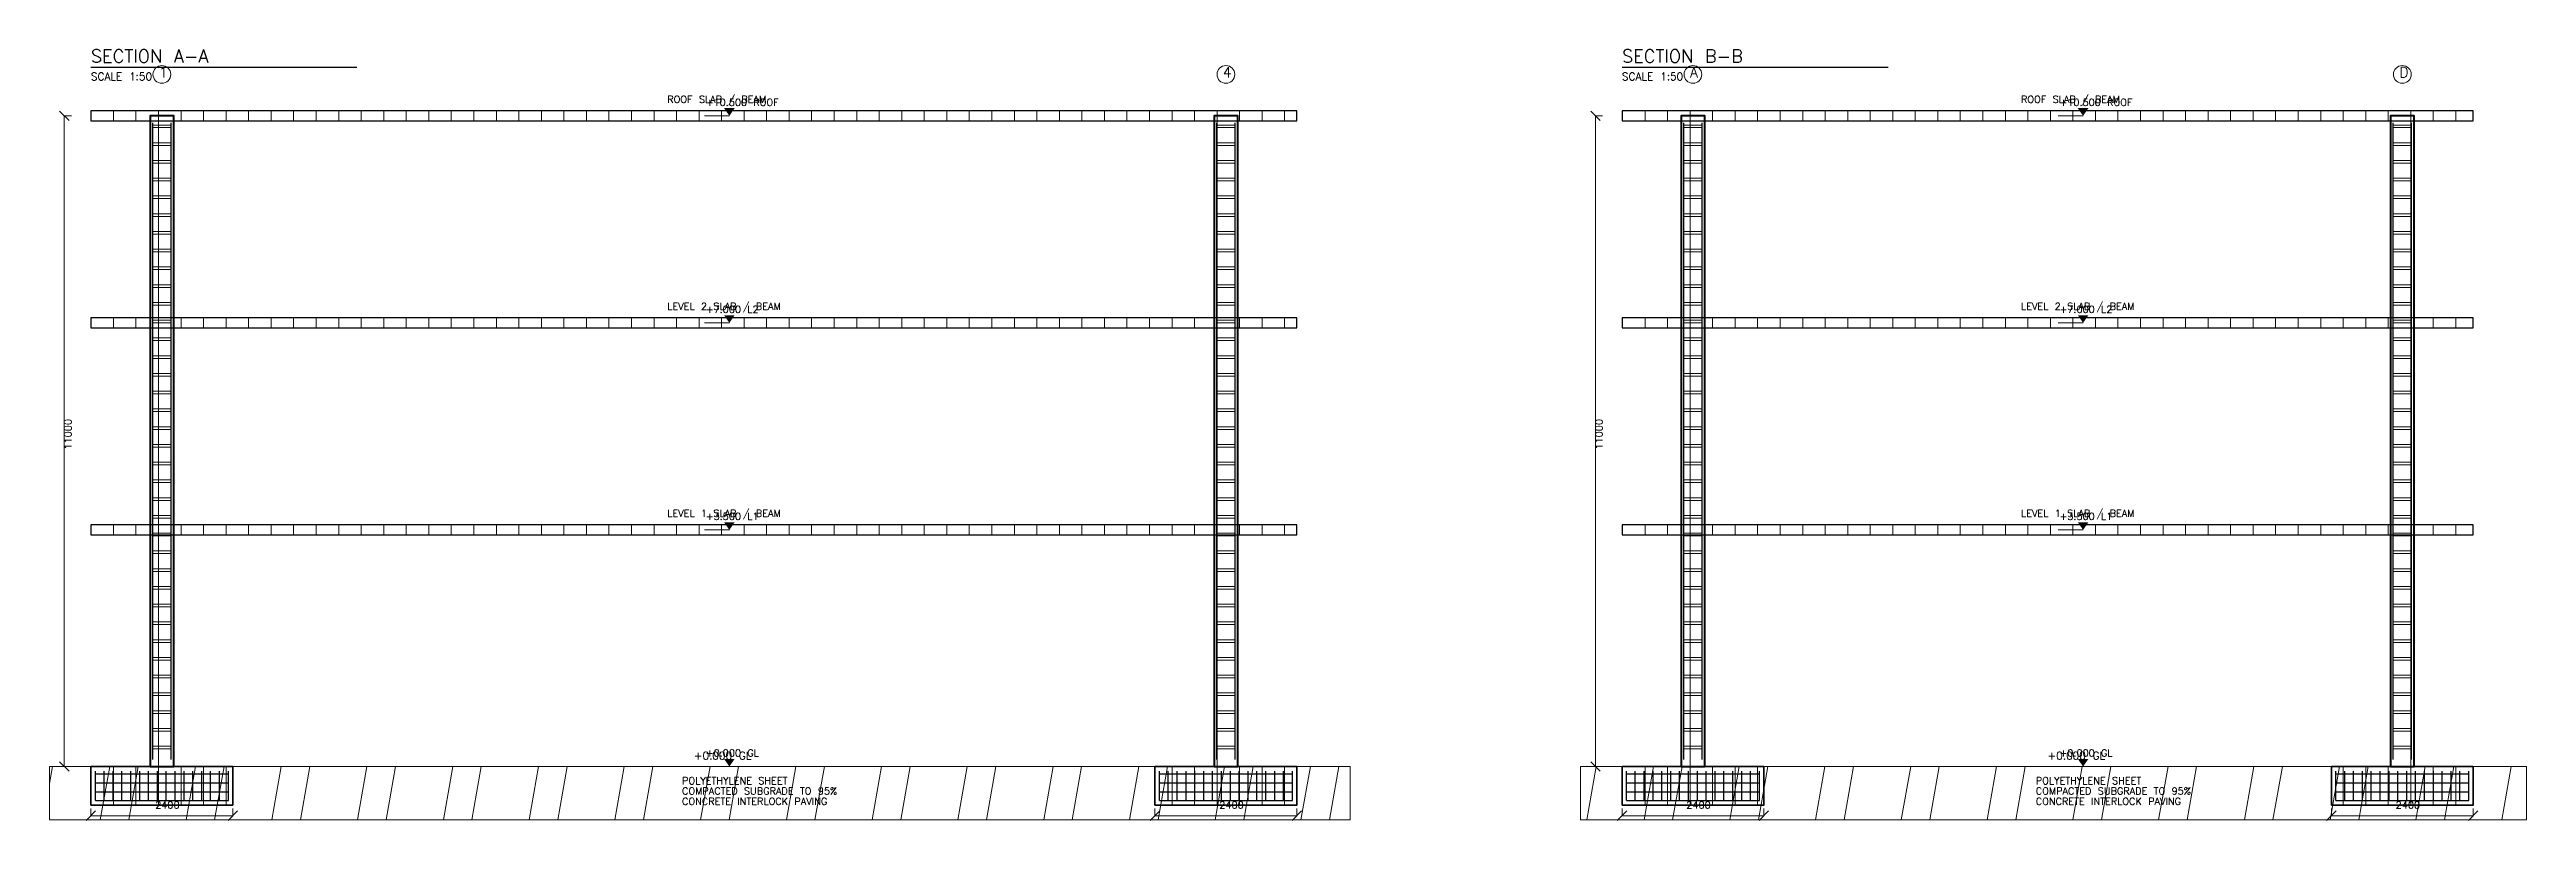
# Model space of a CAD drawing. Header units: millimetres. Extents: x -1230 to 55960, y -122972 to 18360.
# Drawn here: x -700 to 41200, y -56710 to -43680 of the extents above; entities that cross this region are included whole.
import ezdxf

# ---------------------------------------------------------------- set-up
doc = ezdxf.new("R2010")
doc.units = ezdxf.units.MM
for name, color, linetype, lineweight in [('SAI-A-DIMS', 6, 'Continuous', 13), ('SAI-A-GRID', 1, 'Continuous', 13), ('SAI-A-TEXT', 4, 'Continuous', 13), ('SAI-A-TITLE', 6, 'Continuous', 30), ('SAI-H-CONCRETE', 8, 'Continuous', 13), ('SAI-H-SOIL', 8, 'Continuous', 13), ('SAI-S-CONCRETE-CUT', 1, 'Continuous', 40), ('SAI-S-FOOTING', 2, 'Continuous', 35), ('SAI-S-REBAR', 1, 'Continuous', 25), ('SAI-S-SLAB', 4, 'Continuous', 25), ('SAI-S-TIES', 3, 'Continuous', 20), ('SAI-X-REFERENCE', 9, 'Continuous', 13)]:
    doc.layers.add(name, color=color, linetype=linetype, lineweight=lineweight)
doc.styles.add('SAI-STANDARD', font='txt.shx')

msp = doc.modelspace()

# ---------------------------------------------------------------- texts
at = {"layer": 'SAI-A-DIMS', "style": 'SAI-STANDARD'}
for p in [(-330, -50440), (25570, -50440)]:
    msp.add_text('11000', height=120, rotation=90, dxfattribs=at).set_placement(p)
for p in [(1088, -56510), (19088, -56510), (26988, -56510), (38988, -56510)]:
    msp.add_text('2400', height=120, dxfattribs=at).set_placement(p)
at = {"layer": 'SAI-A-GRID', "style": 'SAI-STANDARD'}
for s, p in [('1', (1150, -44150)), ('4', (19150, -44150)), ('A', (27050, -44150)), ('D', (39050, -44150))]:
    msp.add_text(s, height=172, dxfattribs=at).set_placement(p)
at = {"layer": 'SAI-A-TEXT', "style": 'SAI-STANDARD'}
for s, height, p in [('SCALE 1:50', 130, (0, -44200)), ('SCALE 1:50', 130, (25900, -44200)), ('ROOF SLAB / BEAM', 120, (9750, -44580)), ('+10.500 ROOF', 120, (10400, -44630)), ('ROOF SLAB / BEAM', 120, (32650, -44580)), ('+10.500 ROOF', 120, (33300, -44630)), ('LEVEL 2 SLAB / BEAM', 120, (9750, -48080)), ('+7.000 L2', 120, (10400, -48130)), ('LEVEL 2 SLAB / BEAM', 120, (32650, -48080)), ('+7.000 L2', 120, (33300, -48130)), ('LEVEL 1 SLAB / BEAM', 120, (9750, -51580)), ('+3.500 L1', 120, (10400, -51630)), ('LEVEL 1 SLAB / BEAM', 120, (32650, -51580)), ('+3.500 L1', 120, (33300, -51630)), ('+0.000 GL', 130, (10200, -55680)), ('+0.000 GL', 120, (10400, -55630)), ('+0.000 GL', 130, (33100, -55680)), ('+0.000 GL', 120, (33300, -55630)), ('POLYETHYLENE SHEET', 120, (10000, -56100)), ('POLYETHYLENE SHEET', 120, (32900, -56100)), ('COMPACTED SUBGRADE TO 95%', 120, (10000, -56274)), ('CONCRETE INTERLOCK PAVING', 120, (10000, -56448)), ('COMPACTED SUBGRADE TO 95%', 120, (32900, -56274)), ('CONCRETE INTERLOCK PAVING', 120, (32900, -56448))]:
    msp.add_text(s, height=height, dxfattribs=at).set_placement(p)
at = {"layer": 'SAI-A-TITLE', "style": 'SAI-STANDARD'}
for s, p in [('SECTION A-A', (0, -43900)), ('SECTION B-B', (25900, -43900))]:
    msp.add_text(s, height=220, dxfattribs=at).set_placement(p)

# ---------------------------------------------------------------- hatches: boundary and pattern name
at = {"layer": 'SAI-A-TEXT'}
h = msp.add_hatch(color=4, dxfattribs=at)
h.dxf.hatch_style = 1
h.paths.add_polyline_path([(10800, -44800), (10890, -44670), (10710, -44670)])
h = msp.add_hatch(color=4, dxfattribs=at)
h.dxf.hatch_style = 1
h.paths.add_polyline_path([(33700, -44800), (33790, -44670), (33610, -44670)])
h = msp.add_hatch(color=4, dxfattribs=at)
h.dxf.hatch_style = 1
h.paths.add_polyline_path([(10800, -48300), (10890, -48170), (10710, -48170)])
h = msp.add_hatch(color=4, dxfattribs=at)
h.dxf.hatch_style = 1
h.paths.add_polyline_path([(33700, -48300), (33790, -48170), (33610, -48170)])
h = msp.add_hatch(color=4, dxfattribs=at)
h.dxf.hatch_style = 1
h.paths.add_polyline_path([(10800, -51800), (10890, -51670), (10710, -51670)])
h = msp.add_hatch(color=4, dxfattribs=at)
h.dxf.hatch_style = 1
h.paths.add_polyline_path([(33700, -51800), (33790, -51670), (33610, -51670)])
h = msp.add_hatch(color=4, dxfattribs=at)
h.dxf.hatch_style = 1
h.paths.add_polyline_path([(10800, -55800), (10890, -55670), (10710, -55670)])
h = msp.add_hatch(color=4, dxfattribs=at)
h.dxf.hatch_style = 1
h.paths.add_polyline_path([(33700, -55800), (33790, -55670), (33610, -55670)])
at = {"layer": 'SAI-H-CONCRETE'}
h = msp.add_hatch(dxfattribs=at)
h.set_pattern_fill('ANSI31', scale=120, angle=45)
h.paths.add_polyline_path([(0, -44885), (20400, -44885), (20400, -44715), (0, -44715)])
h = msp.add_hatch(dxfattribs=at)
h.set_pattern_fill('ANSI31', scale=120, angle=45)
h.paths.add_polyline_path([(1000, -55800), (1400, -55800), (1400, -44800), (1000, -44800)])
h = msp.add_hatch(dxfattribs=at)
h.set_pattern_fill('ANSI31', scale=120, angle=45)
h.paths.add_polyline_path([(19000, -55800), (19400, -55800), (19400, -44800), (19000, -44800)])
h = msp.add_hatch(dxfattribs=at)
h.set_pattern_fill('ANSI31', scale=120, angle=45)
h.paths.add_polyline_path([(25900, -44885), (40300, -44885), (40300, -44715), (25900, -44715)])
h = msp.add_hatch(dxfattribs=at)
h.set_pattern_fill('ANSI31', scale=120, angle=45)
h.paths.add_polyline_path([(26900, -55800), (27300, -55800), (27300, -44800), (26900, -44800)])
h = msp.add_hatch(dxfattribs=at)
h.set_pattern_fill('ANSI31', scale=120, angle=45)
h.paths.add_polyline_path([(38900, -55800), (39300, -55800), (39300, -44800), (38900, -44800)])
h = msp.add_hatch(dxfattribs=at)
h.set_pattern_fill('ANSI31', scale=120, angle=45)
h.paths.add_polyline_path([(0, -48385), (20400, -48385), (20400, -48215), (0, -48215)])
h = msp.add_hatch(dxfattribs=at)
h.set_pattern_fill('ANSI31', scale=120, angle=45)
h.paths.add_polyline_path([(25900, -48385), (40300, -48385), (40300, -48215), (25900, -48215)])
h = msp.add_hatch(dxfattribs=at)
h.set_pattern_fill('ANSI31', scale=120, angle=45)
h.paths.add_polyline_path([(0, -51885), (20400, -51885), (20400, -51715), (0, -51715)])
h = msp.add_hatch(dxfattribs=at)
h.set_pattern_fill('ANSI31', scale=120, angle=45)
h.paths.add_polyline_path([(25900, -51885), (40300, -51885), (40300, -51715), (25900, -51715)])
h = msp.add_hatch(dxfattribs=at)
h.set_pattern_fill('ANSI31', scale=120, angle=45)
h.paths.add_polyline_path([(0, -56450), (2400, -56450), (2400, -55800), (0, -55800)])
h = msp.add_hatch(dxfattribs=at)
h.set_pattern_fill('ANSI31', scale=120, angle=45)
h.paths.add_polyline_path([(18000, -56450), (20400, -56450), (20400, -55800), (18000, -55800)])
h = msp.add_hatch(dxfattribs=at)
h.set_pattern_fill('ANSI31', scale=120, angle=45)
h.paths.add_polyline_path([(25900, -56450), (28300, -56450), (28300, -55800), (25900, -55800)])
h = msp.add_hatch(dxfattribs=at)
h.set_pattern_fill('ANSI31', scale=120, angle=45)
h.paths.add_polyline_path([(37900, -56450), (40300, -56450), (40300, -55800), (37900, -55800)])
at = {"layer": 'SAI-H-SOIL'}
h = msp.add_hatch(dxfattribs=at)
h.set_pattern_fill('ANSI32', scale=150, angle=35)
h.paths.add_polyline_path([(-700, -56700), (21300, -56700), (21300, -55800), (-700, -55800)])
h = msp.add_hatch(dxfattribs=at)
h.set_pattern_fill('ANSI32', scale=150, angle=35)
h.paths.add_polyline_path([(25200, -56700), (41200, -56700), (41200, -55800), (25200, -55800)])

# ---------------------------------------------------------------- linework, layer by layer
at = {"layer": 'SAI-A-DIMS'}
for p, q in [((-530, -44720), (-370, -44880)), ((-450, -55800), (-450, -44800)), ((-450, -44800), (-330, -44800)), ((25370, -44720), (25530, -44880)), ((25450, -55800), (25450, -44800)), ((25450, -44800), (25570, -44800)), ((-530, -55720), (-370, -55880)), ((25370, -55720), (25530, -55880)), ((-450, -55800), (-330, -55800)), ((25450, -55800), (25570, -55800)), ((-80, -56710), (80, -56550)), ((0, -56630), (0, -56510)), ((2320, -56710), (2480, -56550)), ((2400, -56630), (2400, -56510)), ((17920, -56710), (18080, -56550)), ((18000, -56630), (18000, -56510)), ((20320, -56710), (20480, -56550)), ((20400, -56630), (20400, -56510)), ((25820, -56710), (25980, -56550)), ((25900, -56630), (25900, -56510)), ((28220, -56710), (28380, -56550)), ((28300, -56630), (28300, -56510)), ((37820, -56710), (37980, -56550)), ((37900, -56630), (37900, -56510)), ((40220, -56710), (40380, -56550)), ((40300, -56630), (40300, -56510)), ((0, -56630), (2400, -56630)), ((18000, -56630), (20400, -56630)), ((25900, -56630), (28300, -56630)), ((37900, -56630), (40300, -56630))]:
    msp.add_line(p, q, dxfattribs=at)
at = {"layer": 'SAI-A-GRID'}
for centre in [(1200, -44100), (19200, -44100), (27100, -44100), (39100, -44100)]:
    msp.add_circle(centre, 150, dxfattribs=at)
at = {"layer": 'SAI-A-TEXT'}
for p, q in [((10380, -44800), (10800, -44800)), ((33280, -44800), (33700, -44800)), ((10380, -48300), (10800, -48300)), ((33280, -48300), (33700, -48300)), ((10380, -51800), (10800, -51800)), ((33280, -51800), (33700, -51800)), ((-700, -55800), (21300, -55800)), ((10380, -55800), (10800, -55800)), ((25200, -55800), (41200, -55800)), ((33280, -55800), (33700, -55800))]:
    msp.add_line(p, q, dxfattribs=at)
at = {"layer": 'SAI-A-TITLE'}
for p, q in [((0, -43980), (4500, -43980)), ((25900, -43980), (30400, -43980))]:
    msp.add_line(p, q, dxfattribs=at)
at = {"layer": 'SAI-S-CONCRETE-CUT'}
for points in [[(1000, -55800), (1400, -55800), (1400, -44800), (1000, -44800), (1000, -55800)], [(19000, -55800), (19400, -55800), (19400, -44800), (19000, -44800), (19000, -55800)], [(26900, -55800), (27300, -55800), (27300, -44800), (26900, -44800), (26900, -55800)], [(38900, -55800), (39300, -55800), (39300, -44800), (38900, -44800), (38900, -55800)]]:
    msp.add_lwpolyline(points, dxfattribs=at)
at = {"layer": 'SAI-S-FOOTING'}
for points in [[(0, -56450), (2400, -56450), (2400, -55800), (0, -55800), (0, -56450)], [(18000, -56450), (20400, -56450), (20400, -55800), (18000, -55800), (18000, -56450)], [(25900, -56450), (28300, -56450), (28300, -55800), (25900, -55800), (25900, -56450)], [(37900, -56450), (40300, -56450), (40300, -55800), (37900, -55800), (37900, -56450)]]:
    msp.add_lwpolyline(points, dxfattribs=at)
at = {"layer": 'SAI-S-REBAR'}
for p, q in [((1045, -55680), (1045, -44920)), ((1355, -55680), (1355, -44920)), ((19045, -55680), (19045, -44920)), ((19355, -55680), (19355, -44920)), ((26945, -55680), (26945, -44920)), ((27255, -55680), (27255, -44920)), ((38945, -55680), (38945, -44920)), ((39255, -55680), (39255, -44920)), ((75, -56375), (75, -55875)), ((75, -55925), (2325, -55925)), ((75, -56075), (2325, -56075)), ((225, -56375), (225, -55875)), ((375, -56375), (375, -55875)), ((525, -56375), (525, -55875)), ((675, -56375), (675, -55875)), ((825, -56375), (825, -55875)), ((975, -56375), (975, -55875)), ((1125, -56375), (1125, -55875)), ((1275, -56375), (1275, -55875)), ((1425, -56375), (1425, -55875)), ((1575, -56375), (1575, -55875)), ((1725, -56375), (1725, -55875)), ((1875, -56375), (1875, -55875)), ((2025, -56375), (2025, -55875)), ((2175, -56375), (2175, -55875)), ((2325, -56375), (2325, -55875)), ((18075, -56375), (18075, -55875)), ((18075, -55925), (20325, -55925)), ((18075, -56075), (20325, -56075)), ((18225, -56375), (18225, -55875)), ((18375, -56375), (18375, -55875)), ((18525, -56375), (18525, -55875)), ((18675, -56375), (18675, -55875)), ((18825, -56375), (18825, -55875)), ((18975, -56375), (18975, -55875)), ((19125, -56375), (19125, -55875)), ((19275, -56375), (19275, -55875)), ((19425, -56375), (19425, -55875)), ((19575, -56375), (19575, -55875)), ((19725, -56375), (19725, -55875)), ((19875, -56375), (19875, -55875)), ((20025, -56375), (20025, -55875)), ((20175, -56375), (20175, -55875)), ((20325, -56375), (20325, -55875)), ((25975, -56375), (25975, -55875)), ((25975, -55925), (28225, -55925)), ((25975, -56075), (28225, -56075)), ((26125, -56375), (26125, -55875)), ((26275, -56375), (26275, -55875)), ((26425, -56375), (26425, -55875)), ((26575, -56375), (26575, -55875)), ((26725, -56375), (26725, -55875)), ((26875, -56375), (26875, -55875)), ((27025, -56375), (27025, -55875)), ((27175, -56375), (27175, -55875)), ((27325, -56375), (27325, -55875)), ((27475, -56375), (27475, -55875)), ((27625, -56375), (27625, -55875)), ((27775, -56375), (27775, -55875)), ((27925, -56375), (27925, -55875)), ((28075, -56375), (28075, -55875)), ((28225, -56375), (28225, -55875)), ((37975, -56375), (37975, -55875)), ((37975, -55925), (40225, -55925)), ((37975, -56075), (40225, -56075)), ((38125, -56375), (38125, -55875)), ((38275, -56375), (38275, -55875)), ((38425, -56375), (38425, -55875)), ((38575, -56375), (38575, -55875)), ((38725, -56375), (38725, -55875)), ((38875, -56375), (38875, -55875)), ((39025, -56375), (39025, -55875)), ((39175, -56375), (39175, -55875)), ((39325, -56375), (39325, -55875)), ((39475, -56375), (39475, -55875)), ((39625, -56375), (39625, -55875)), ((39775, -56375), (39775, -55875)), ((39925, -56375), (39925, -55875)), ((40075, -56375), (40075, -55875)), ((40225, -56375), (40225, -55875)), ((75, -56225), (2325, -56225)), ((75, -56375), (2325, -56375)), ((18075, -56225), (20325, -56225)), ((18075, -56375), (20325, -56375)), ((25975, -56225), (28225, -56225)), ((25975, -56375), (28225, -56375)), ((37975, -56225), (40225, -56225)), ((37975, -56375), (40225, -56375))]:
    msp.add_line(p, q, dxfattribs=at)
at = {"layer": 'SAI-S-SLAB'}
for points in [[(0, -44885), (20400, -44885), (20400, -44715), (0, -44715), (0, -44885)], [(25900, -44885), (40300, -44885), (40300, -44715), (25900, -44715), (25900, -44885)], [(0, -48385), (20400, -48385), (20400, -48215), (0, -48215), (0, -48385)], [(25900, -48385), (40300, -48385), (40300, -48215), (25900, -48215), (25900, -48385)], [(0, -51885), (20400, -51885), (20400, -51715), (0, -51715), (0, -51885)], [(25900, -51885), (40300, -51885), (40300, -51715), (25900, -51715), (25900, -51885)]]:
    msp.add_lwpolyline(points, dxfattribs=at)
at = {"layer": 'SAI-S-TIES'}
for points in [[(1045, -45000), (1355, -45000), (1355, -44955), (1045, -44955), (1045, -45000)], [(19045, -45000), (19355, -45000), (19355, -44955), (19045, -44955), (19045, -45000)], [(26945, -45000), (27255, -45000), (27255, -44955), (26945, -44955), (26945, -45000)], [(38945, -45000), (39255, -45000), (39255, -44955), (38945, -44955), (38945, -45000)], [(1045, -45300), (1355, -45300), (1355, -45255), (1045, -45255), (1045, -45300)], [(1045, -45600), (1355, -45600), (1355, -45555), (1045, -45555), (1045, -45600)], [(19045, -45300), (19355, -45300), (19355, -45255), (19045, -45255), (19045, -45300)], [(19045, -45600), (19355, -45600), (19355, -45555), (19045, -45555), (19045, -45600)], [(26945, -45300), (27255, -45300), (27255, -45255), (26945, -45255), (26945, -45300)], [(26945, -45600), (27255, -45600), (27255, -45555), (26945, -45555), (26945, -45600)], [(38945, -45300), (39255, -45300), (39255, -45255), (38945, -45255), (38945, -45300)], [(38945, -45600), (39255, -45600), (39255, -45555), (38945, -45555), (38945, -45600)], [(1045, -45900), (1355, -45900), (1355, -45855), (1045, -45855), (1045, -45900)], [(19045, -45900), (19355, -45900), (19355, -45855), (19045, -45855), (19045, -45900)], [(26945, -45900), (27255, -45900), (27255, -45855), (26945, -45855), (26945, -45900)], [(38945, -45900), (39255, -45900), (39255, -45855), (38945, -45855), (38945, -45900)], [(1045, -46200), (1355, -46200), (1355, -46155), (1045, -46155), (1045, -46200)], [(1045, -46500), (1355, -46500), (1355, -46455), (1045, -46455), (1045, -46500)], [(19045, -46200), (19355, -46200), (19355, -46155), (19045, -46155), (19045, -46200)], [(19045, -46500), (19355, -46500), (19355, -46455), (19045, -46455), (19045, -46500)], [(26945, -46200), (27255, -46200), (27255, -46155), (26945, -46155), (26945, -46200)], [(26945, -46500), (27255, -46500), (27255, -46455), (26945, -46455), (26945, -46500)], [(38945, -46200), (39255, -46200), (39255, -46155), (38945, -46155), (38945, -46200)], [(38945, -46500), (39255, -46500), (39255, -46455), (38945, -46455), (38945, -46500)], [(1045, -46800), (1355, -46800), (1355, -46755), (1045, -46755), (1045, -46800)], [(19045, -46800), (19355, -46800), (19355, -46755), (19045, -46755), (19045, -46800)], [(26945, -46800), (27255, -46800), (27255, -46755), (26945, -46755), (26945, -46800)], [(38945, -46800), (39255, -46800), (39255, -46755), (38945, -46755), (38945, -46800)], [(1045, -47100), (1355, -47100), (1355, -47055), (1045, -47055), (1045, -47100)], [(19045, -47100), (19355, -47100), (19355, -47055), (19045, -47055), (19045, -47100)], [(26945, -47100), (27255, -47100), (27255, -47055), (26945, -47055), (26945, -47100)], [(38945, -47100), (39255, -47100), (39255, -47055), (38945, -47055), (38945, -47100)], [(1045, -47400), (1355, -47400), (1355, -47355), (1045, -47355), (1045, -47400)], [(1045, -47700), (1355, -47700), (1355, -47655), (1045, -47655), (1045, -47700)], [(19045, -47400), (19355, -47400), (19355, -47355), (19045, -47355), (19045, -47400)], [(19045, -47700), (19355, -47700), (19355, -47655), (19045, -47655), (19045, -47700)], [(26945, -47400), (27255, -47400), (27255, -47355), (26945, -47355), (26945, -47400)], [(26945, -47700), (27255, -47700), (27255, -47655), (26945, -47655), (26945, -47700)], [(38945, -47400), (39255, -47400), (39255, -47355), (38945, -47355), (38945, -47400)], [(38945, -47700), (39255, -47700), (39255, -47655), (38945, -47655), (38945, -47700)], [(1045, -48000), (1355, -48000), (1355, -47955), (1045, -47955), (1045, -48000)], [(19045, -48000), (19355, -48000), (19355, -47955), (19045, -47955), (19045, -48000)], [(26945, -48000), (27255, -48000), (27255, -47955), (26945, -47955), (26945, -48000)], [(38945, -48000), (39255, -48000), (39255, -47955), (38945, -47955), (38945, -48000)], [(1045, -48300), (1355, -48300), (1355, -48255), (1045, -48255), (1045, -48300)], [(1045, -48600), (1355, -48600), (1355, -48555), (1045, -48555), (1045, -48600)], [(19045, -48300), (19355, -48300), (19355, -48255), (19045, -48255), (19045, -48300)], [(19045, -48600), (19355, -48600), (19355, -48555), (19045, -48555), (19045, -48600)], [(26945, -48300), (27255, -48300), (27255, -48255), (26945, -48255), (26945, -48300)], [(26945, -48600), (27255, -48600), (27255, -48555), (26945, -48555), (26945, -48600)], [(38945, -48300), (39255, -48300), (39255, -48255), (38945, -48255), (38945, -48300)], [(38945, -48600), (39255, -48600), (39255, -48555), (38945, -48555), (38945, -48600)], [(1045, -48900), (1355, -48900), (1355, -48855), (1045, -48855), (1045, -48900)], [(19045, -48900), (19355, -48900), (19355, -48855), (19045, -48855), (19045, -48900)], [(26945, -48900), (27255, -48900), (27255, -48855), (26945, -48855), (26945, -48900)], [(38945, -48900), (39255, -48900), (39255, -48855), (38945, -48855), (38945, -48900)], [(1045, -49200), (1355, -49200), (1355, -49155), (1045, -49155), (1045, -49200)], [(19045, -49200), (19355, -49200), (19355, -49155), (19045, -49155), (19045, -49200)], [(26945, -49200), (27255, -49200), (27255, -49155), (26945, -49155), (26945, -49200)], [(38945, -49200), (39255, -49200), (39255, -49155), (38945, -49155), (38945, -49200)], [(1045, -49500), (1355, -49500), (1355, -49455), (1045, -49455), (1045, -49500)], [(1045, -49800), (1355, -49800), (1355, -49755), (1045, -49755), (1045, -49800)], [(19045, -49500), (19355, -49500), (19355, -49455), (19045, -49455), (19045, -49500)], [(19045, -49800), (19355, -49800), (19355, -49755), (19045, -49755), (19045, -49800)], [(26945, -49500), (27255, -49500), (27255, -49455), (26945, -49455), (26945, -49500)], [(26945, -49800), (27255, -49800), (27255, -49755), (26945, -49755), (26945, -49800)], [(38945, -49500), (39255, -49500), (39255, -49455), (38945, -49455), (38945, -49500)], [(38945, -49800), (39255, -49800), (39255, -49755), (38945, -49755), (38945, -49800)], [(1045, -50100), (1355, -50100), (1355, -50055), (1045, -50055), (1045, -50100)], [(19045, -50100), (19355, -50100), (19355, -50055), (19045, -50055), (19045, -50100)], [(26945, -50100), (27255, -50100), (27255, -50055), (26945, -50055), (26945, -50100)], [(38945, -50100), (39255, -50100), (39255, -50055), (38945, -50055), (38945, -50100)], [(1045, -50400), (1355, -50400), (1355, -50355), (1045, -50355), (1045, -50400)], [(1045, -50700), (1355, -50700), (1355, -50655), (1045, -50655), (1045, -50700)], [(19045, -50400), (19355, -50400), (19355, -50355), (19045, -50355), (19045, -50400)], [(19045, -50700), (19355, -50700), (19355, -50655), (19045, -50655), (19045, -50700)], [(26945, -50400), (27255, -50400), (27255, -50355), (26945, -50355), (26945, -50400)], [(26945, -50700), (27255, -50700), (27255, -50655), (26945, -50655), (26945, -50700)], [(38945, -50400), (39255, -50400), (39255, -50355), (38945, -50355), (38945, -50400)], [(38945, -50700), (39255, -50700), (39255, -50655), (38945, -50655), (38945, -50700)], [(1045, -51000), (1355, -51000), (1355, -50955), (1045, -50955), (1045, -51000)], [(19045, -51000), (19355, -51000), (19355, -50955), (19045, -50955), (19045, -51000)], [(26945, -51000), (27255, -51000), (27255, -50955), (26945, -50955), (26945, -51000)], [(38945, -51000), (39255, -51000), (39255, -50955), (38945, -50955), (38945, -51000)], [(1045, -51300), (1355, -51300), (1355, -51255), (1045, -51255), (1045, -51300)], [(19045, -51300), (19355, -51300), (19355, -51255), (19045, -51255), (19045, -51300)], [(26945, -51300), (27255, -51300), (27255, -51255), (26945, -51255), (26945, -51300)], [(38945, -51300), (39255, -51300), (39255, -51255), (38945, -51255), (38945, -51300)], [(1045, -51600), (1355, -51600), (1355, -51555), (1045, -51555), (1045, -51600)], [(1045, -51900), (1355, -51900), (1355, -51855), (1045, -51855), (1045, -51900)], [(19045, -51600), (19355, -51600), (19355, -51555), (19045, -51555), (19045, -51600)], [(19045, -51900), (19355, -51900), (19355, -51855), (19045, -51855), (19045, -51900)], [(26945, -51600), (27255, -51600), (27255, -51555), (26945, -51555), (26945, -51600)], [(26945, -51900), (27255, -51900), (27255, -51855), (26945, -51855), (26945, -51900)], [(38945, -51600), (39255, -51600), (39255, -51555), (38945, -51555), (38945, -51600)], [(38945, -51900), (39255, -51900), (39255, -51855), (38945, -51855), (38945, -51900)], [(1045, -52200), (1355, -52200), (1355, -52155), (1045, -52155), (1045, -52200)], [(19045, -52200), (19355, -52200), (19355, -52155), (19045, -52155), (19045, -52200)], [(26945, -52200), (27255, -52200), (27255, -52155), (26945, -52155), (26945, -52200)], [(38945, -52200), (39255, -52200), (39255, -52155), (38945, -52155), (38945, -52200)], [(1045, -52500), (1355, -52500), (1355, -52455), (1045, -52455), (1045, -52500)], [(1045, -52800), (1355, -52800), (1355, -52755), (1045, -52755), (1045, -52800)], [(19045, -52500), (19355, -52500), (19355, -52455), (19045, -52455), (19045, -52500)], [(19045, -52800), (19355, -52800), (19355, -52755), (19045, -52755), (19045, -52800)], [(26945, -52500), (27255, -52500), (27255, -52455), (26945, -52455), (26945, -52500)], [(26945, -52800), (27255, -52800), (27255, -52755), (26945, -52755), (26945, -52800)], [(38945, -52500), (39255, -52500), (39255, -52455), (38945, -52455), (38945, -52500)], [(38945, -52800), (39255, -52800), (39255, -52755), (38945, -52755), (38945, -52800)], [(1045, -53100), (1355, -53100), (1355, -53055), (1045, -53055), (1045, -53100)], [(19045, -53100), (19355, -53100), (19355, -53055), (19045, -53055), (19045, -53100)], [(26945, -53100), (27255, -53100), (27255, -53055), (26945, -53055), (26945, -53100)], [(38945, -53100), (39255, -53100), (39255, -53055), (38945, -53055), (38945, -53100)], [(1045, -53400), (1355, -53400), (1355, -53355), (1045, -53355), (1045, -53400)], [(19045, -53400), (19355, -53400), (19355, -53355), (19045, -53355), (19045, -53400)], [(26945, -53400), (27255, -53400), (27255, -53355), (26945, -53355), (26945, -53400)], [(38945, -53400), (39255, -53400), (39255, -53355), (38945, -53355), (38945, -53400)], [(1045, -53700), (1355, -53700), (1355, -53655), (1045, -53655), (1045, -53700)], [(1045, -54000), (1355, -54000), (1355, -53955), (1045, -53955), (1045, -54000)], [(19045, -53700), (19355, -53700), (19355, -53655), (19045, -53655), (19045, -53700)], [(19045, -54000), (19355, -54000), (19355, -53955), (19045, -53955), (19045, -54000)], [(26945, -53700), (27255, -53700), (27255, -53655), (26945, -53655), (26945, -53700)], [(26945, -54000), (27255, -54000), (27255, -53955), (26945, -53955), (26945, -54000)], [(38945, -53700), (39255, -53700), (39255, -53655), (38945, -53655), (38945, -53700)], [(38945, -54000), (39255, -54000), (39255, -53955), (38945, -53955), (38945, -54000)], [(1045, -54300), (1355, -54300), (1355, -54255), (1045, -54255), (1045, -54300)], [(19045, -54300), (19355, -54300), (19355, -54255), (19045, -54255), (19045, -54300)], [(26945, -54300), (27255, -54300), (27255, -54255), (26945, -54255), (26945, -54300)], [(38945, -54300), (39255, -54300), (39255, -54255), (38945, -54255), (38945, -54300)], [(1045, -54600), (1355, -54600), (1355, -54555), (1045, -54555), (1045, -54600)], [(1045, -54900), (1355, -54900), (1355, -54855), (1045, -54855), (1045, -54900)], [(19045, -54600), (19355, -54600), (19355, -54555), (19045, -54555), (19045, -54600)], [(19045, -54900), (19355, -54900), (19355, -54855), (19045, -54855), (19045, -54900)], [(26945, -54600), (27255, -54600), (27255, -54555), (26945, -54555), (26945, -54600)], [(26945, -54900), (27255, -54900), (27255, -54855), (26945, -54855), (26945, -54900)], [(38945, -54600), (39255, -54600), (39255, -54555), (38945, -54555), (38945, -54600)], [(38945, -54900), (39255, -54900), (39255, -54855), (38945, -54855), (38945, -54900)], [(1045, -55200), (1355, -55200), (1355, -55155), (1045, -55155), (1045, -55200)], [(19045, -55200), (19355, -55200), (19355, -55155), (19045, -55155), (19045, -55200)], [(26945, -55200), (27255, -55200), (27255, -55155), (26945, -55155), (26945, -55200)], [(38945, -55200), (39255, -55200), (39255, -55155), (38945, -55155), (38945, -55200)], [(1045, -55500), (1355, -55500), (1355, -55455), (1045, -55455), (1045, -55500)], [(19045, -55500), (19355, -55500), (19355, -55455), (19045, -55455), (19045, -55500)], [(26945, -55500), (27255, -55500), (27255, -55455), (26945, -55455), (26945, -55500)], [(38945, -55500), (39255, -55500), (39255, -55455), (38945, -55455), (38945, -55500)]]:
    msp.add_lwpolyline(points, dxfattribs=at)
at = {"layer": 'SAI-X-REFERENCE'}
for points in [[(-700, -56700), (21300, -56700), (21300, -55800), (-700, -55800), (-700, -56700)], [(25200, -56700), (41200, -56700), (41200, -55800), (25200, -55800), (25200, -56700)]]:
    msp.add_lwpolyline(points, dxfattribs=at)

msp.set_redraw_order([(e.dxf.handle, doc.entitydb.next_handle()) for e in msp.query("TEXT MTEXT ATTDEF DIMENSION ARC_DIMENSION")])  # texts and dimensions are drawn at this point

doc.saveas('drawing.dxf')
